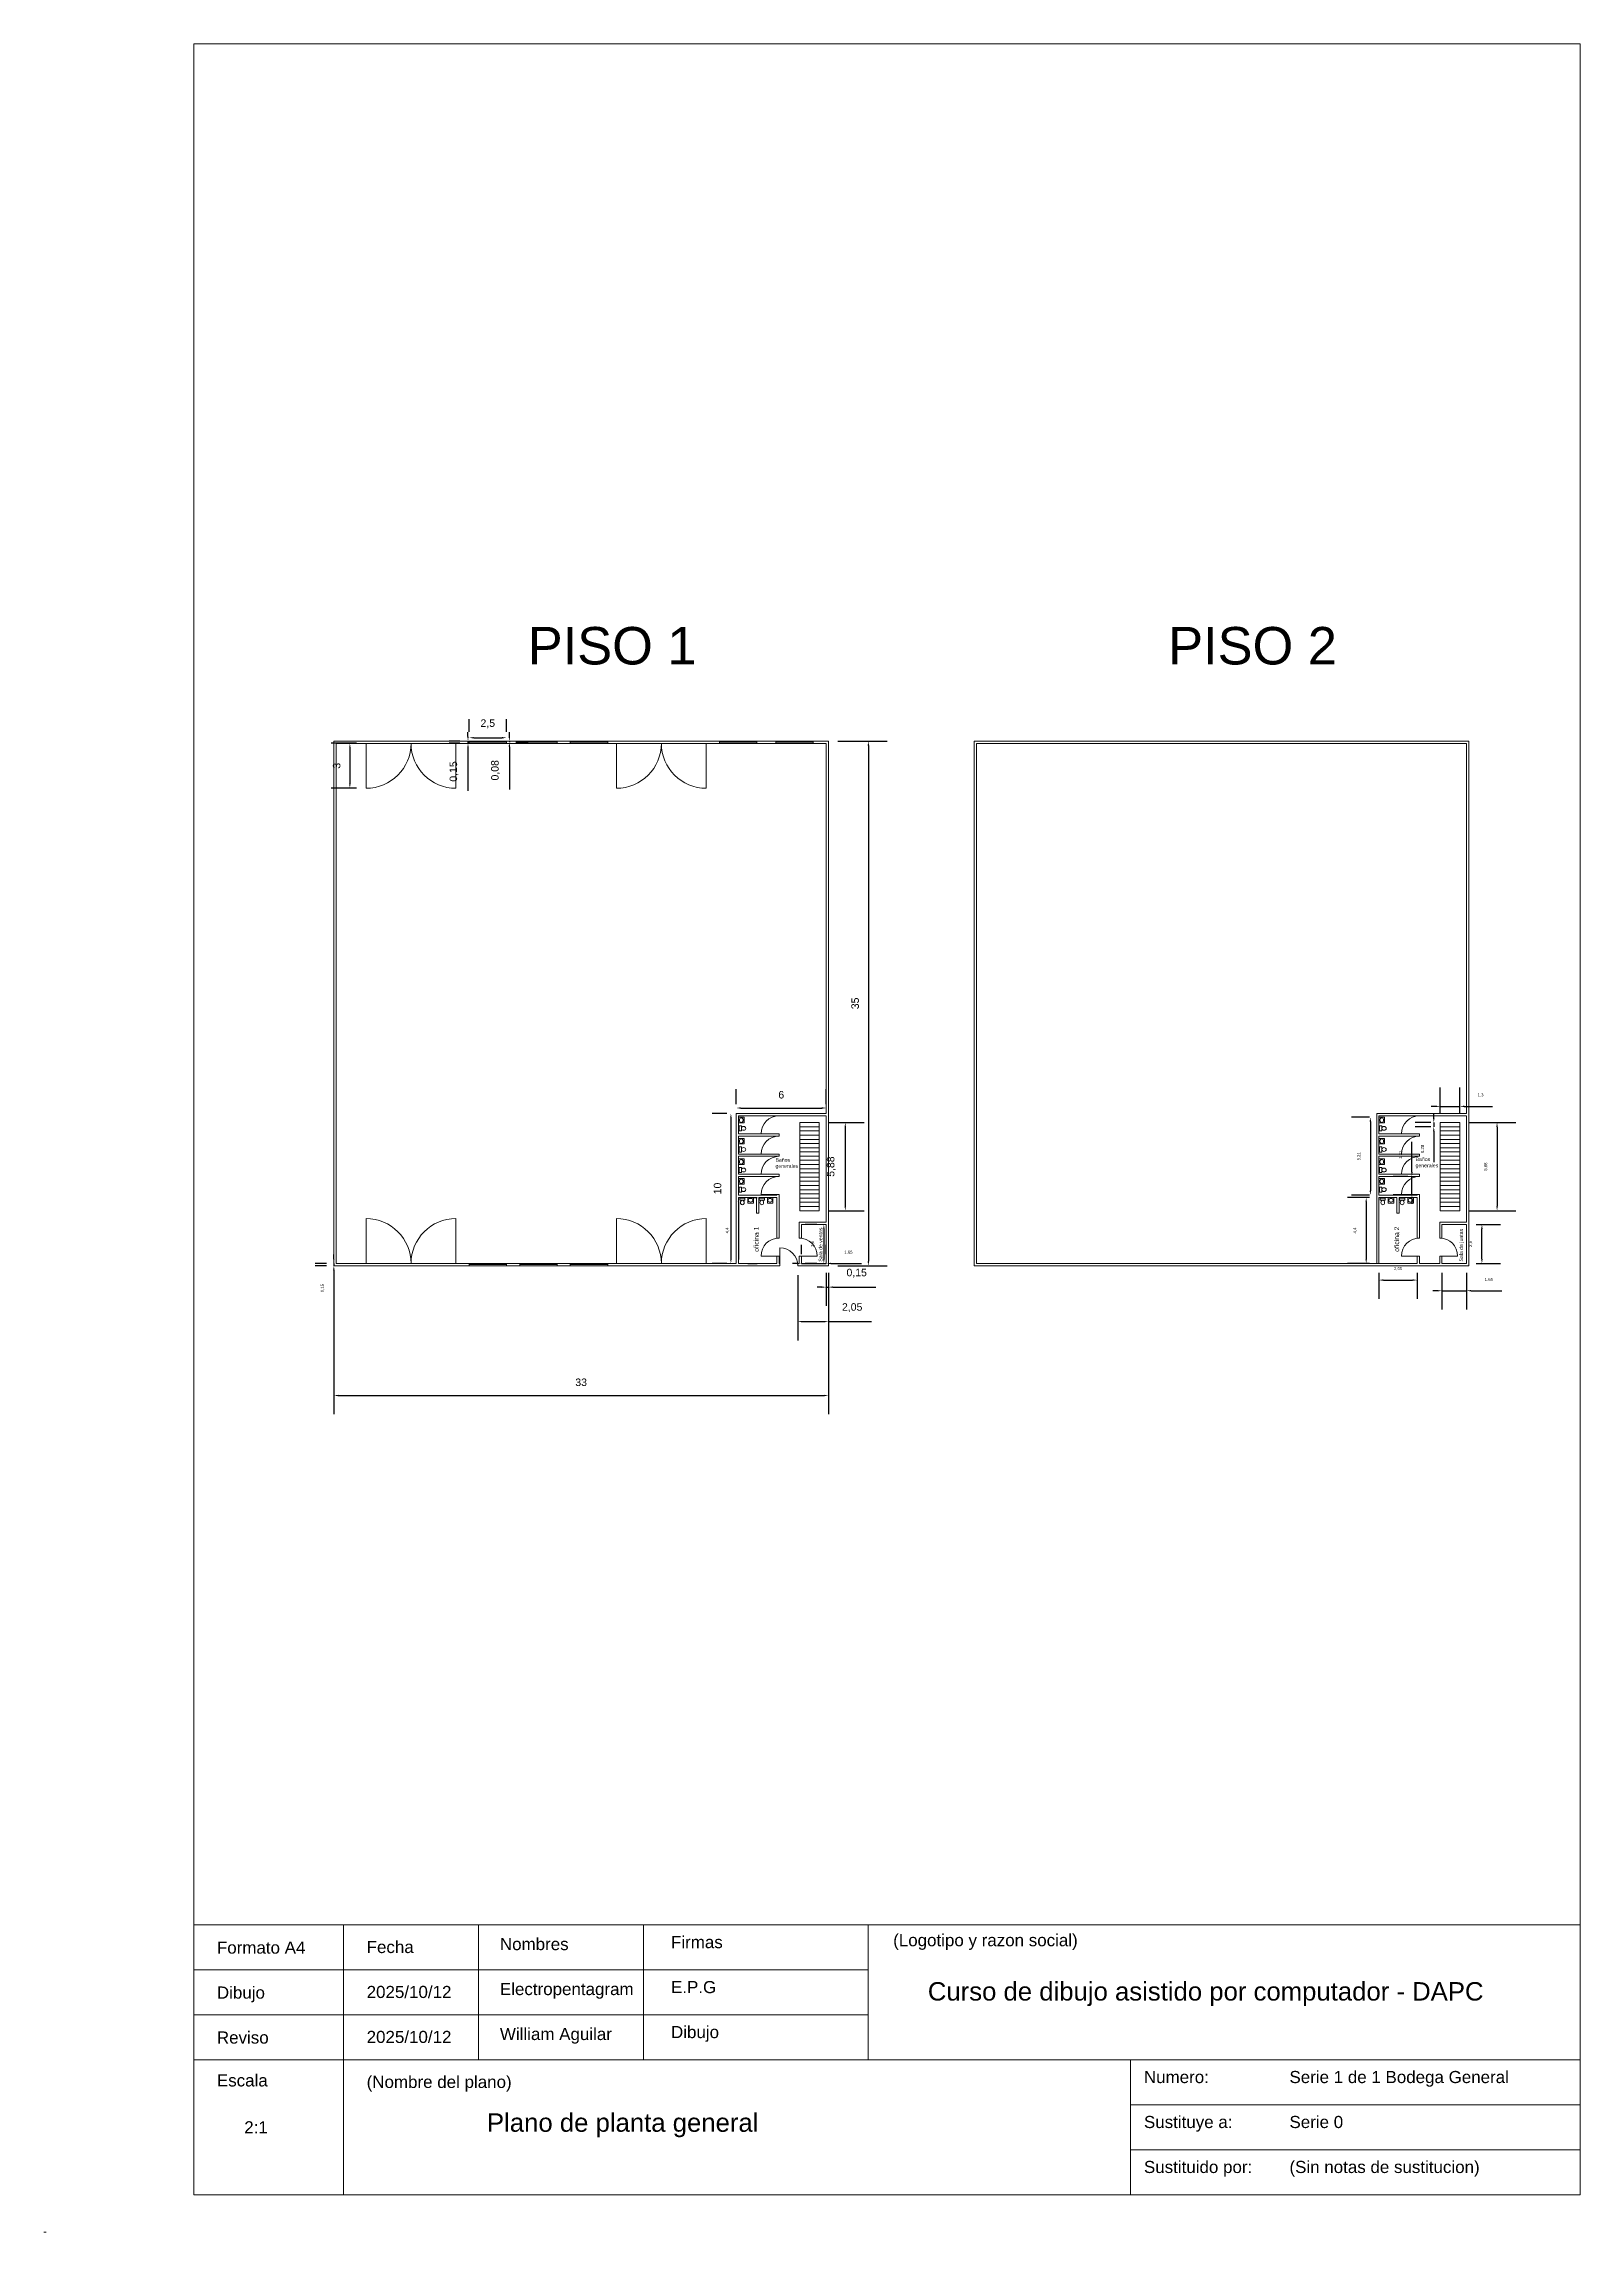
# Paper-space layout 'A4 PLANO DE PLANTA GENERAL' of a CAD drawing. Header units: millimetres. Extents: x 0 to 205, y 0 to 292.
# The model-space entities are those that its viewports show. They can reach past a viewport. Long polylines and large blocks are cut down to what shows.
import ezdxf

# ---------------------------------------------------------------- set-up
doc = ezdxf.new("R2010")
doc.units = ezdxf.units.MM
doc.linetypes.add('ACAD_ISO06W100', pattern=[36, 24, -3, 0, -3, 0, -3, 0, -3])
doc.layers.get('0').update_dxf_attribs({"lineweight": 13})
for name, color, linetype, lineweight in [('A-AREA', 7, 'Continuous', 5), ('A-DOOR', 251, 'Continuous', 13), ('A-FURN', 46, 'Continuous', 13), ('A-GLAZ', 2, 'Continuous', 15), ('A-WALL', 253, 'Continuous', 15), ('C-SSWR', 3, 'Continuous', 13), ('S-STRS', 4, 'Continuous', 13)]:
    doc.layers.add(name, color=color, linetype=linetype, lineweight=lineweight)
doc.styles.get("Standard").update_dxf_attribs({"font": 'arial.ttf'})
doc.dimstyles.new('ISO-25', dxfattribs={"dimtxt": 0.5, "dimasz": 0.3, "dimexe": 1.25, "dimexo": 0.625, "dimtad": 1, "dimtxsty": 'Standard', "dimcen": 2.5, "dimclrd": 1, "dimadec": 0, "dimazin": 0, "dimtfac": 1, "dimtmove": 0, "dimatfit": 3, "dimfxl": 1, "dimarcsym": 0})
doc.dimstyles.new('Partes pequeñas', dxfattribs={"dimtxt": 0.2, "dimasz": 0.3, "dimexe": 1.25, "dimexo": 0.625, "dimtad": 1, "dimtxsty": 'Standard', "dimcen": 2.5, "dimclrd": 1, "dimadec": 0, "dimazin": 0, "dimtfac": 1, "dimtmove": 0, "dimatfit": 3, "dimfxl": 1, "dimarcsym": 0})

psp = doc.layouts.new('A4 PLANO DE PLANTA GENERAL')

# ---------------------------------------------------------------- texts
at = {"lineweight": 20, "attachment_point": 1}
for s, width, gutter_width, heights, insert, char_height in [('Formato A4', 14.9128, 8.09, [0], (23.1, 38.79), 1.618), ('Fecha', 5.2295, 8.09, [0], (43.08, 38.87), 1.618), ('Nombres', 5.2295, 8.09, [0], (60.86, 39.26), 1.618), ('Firmas', 5.2295, 8.09, [0], (83.69, 39.52), 1.618), ('(Logotipo y razon social)', 30.6624, 8.09, [0], (113.33, 39.78), 1.618), ('Dibujo', 5.2295, 8.09, [0], (23.1, 32.79), 1.618), ('2025/10/12', 14.1376, 8.09, [2.09], (43.08, 32.87), 1.618), ('Electropentagram', 5.2295, 8.09, [0], (60.86, 33.26), 1.618), ('E.P.G', 5.2295, 8.09, [0], (83.69, 33.52), 1.618), ('\\pxqc;Curso de dibujo asistido por computador - DAPC', 77.8702, 12.27, [0], (116.09, 33.37), 2.455), ('Reviso', 5.2295, 8.09, [0], (23.1, 26.79), 1.618), ('2025/10/12', 5.2295, 8.09, [0], (43.08, 26.87), 1.618), ('William Aguilar', 17.8057, 8.09, [2.09], (60.86, 27.26), 1.618), ('Dibujo', 5.2295, 8.09, [0], (83.69, 27.52), 1.618), ('Escala', 5.2295, 8.09, [0], (23.1, 21.07), 1.618), ('(Nombre del plano)', 20.9825, 8.09, [0], (43.08, 20.87), 1.618), ('Numero: ^I^ISerie 1 de 1 Bodega General', 57.809, 8.09, [0], (146.79, 21.52), 1.618), ('2:1', 5.2295, 8.09, [0], (26.75, 14.81), 1.618), ('Plano de planta general', 75.7877, 12.27, [3.18], (59.13, 15.86), 2.455), ('Sustituye a:^I^ISerie 0', 54.4479, 8.09, [0], (146.79, 15.52), 1.618), ('Sustituido por:^I(Sin notas de sustitucion)', 56.3547, 8.09, [0], (146.79, 9.52), 1.618)]:
    psp.add_mtext_dynamic_manual_height_columns(s, width=width, gutter_width=gutter_width, heights=heights, dxfattribs=dict(at, insert=insert, char_height=char_height))

msp = doc.modelspace()

# ---------------------------------------------------------------- texts
at = {"layer": 'A-AREA', "char_height": 2.5, "attachment_point": 1}
for s, insert in [('\\pxt10;PISO 1', (25.819, -68.849)), ('\\pxt10;PISO 2', (68.542, -68.849))]:
    msp.add_mtext_dynamic_manual_height_columns(s, width=43.74055, gutter_width=12.5, heights=[0], dxfattribs=dict(at, insert=insert))
at = {"layer": 'A-WALL', "char_height": 0.24578, "attachment_point": 1}
for insert in [(42.344, -104.281), (85.046, -104.236)]:
    msp.add_mtext_dynamic_manual_height_columns('Baños generales', width=2.32677, gutter_width=1.229, heights=[0], dxfattribs=dict(at, insert=insert))
at = {"layer": 'A-WALL', "attachment_point": 1, "rotation": 90}
for s, width, gutter_width, insert, char_height in [('oficina 1', 1.93173, 1.615, (40.904, -110.534), 0.3231), ('Sala de ventas', 2.32677, 1.229, (45.23, -111.189), 0.24578), ('oficina 2', 1.93173, 1.615, (83.627, -110.534), 0.3231), ('Sala de juntas', 2.32677, 1.229, (87.966, -111.181), 0.24578)]:
    msp.add_mtext_dynamic_manual_height_columns(s, width=width, gutter_width=gutter_width, heights=[0], dxfattribs=dict(at, insert=insert, char_height=char_height))

# ---------------------------------------------------------------- blocks, each defined once
blk = doc.blocks.new('*D253')
at = {"layer": 'A-AREA', "color": 0, "lineweight": -2, "transparency": 16777216}
for p, q in [((14.4, -76.61), (12.7, -76.61)), ((14.4, -79.61), (12.7, -79.61))]:
    blk.add_line(p, q, dxfattribs=at)
at = {"layer": 'A-AREA', "color": 1, "lineweight": -2, "transparency": 16777216}
blk.add_line((13.95, -76.91), (13.95, -79.31), dxfattribs=at)
at = {"layer": 'A-AREA', "color": 1, "lineweight": 20, "transparency": 16777216}
for points in [[(13.9, -76.91), (14, -76.91), (13.95, -76.61)], [(13.9, -79.31), (14, -79.31), (13.95, -79.61)]]:
    blk.add_solid(points, dxfattribs=at)
at = {"layer": 'Defpoints', "color": 0, "lineweight": 20, "transparency": 16777216}
for p in [(15.03, -76.61), (13.95, -79.61), (15.03, -79.61)]:
    blk.add_point(p, dxfattribs=at)
at = {"layer": 'A-AREA', "color": 0, "transparency": 16777216, "insert": (13.07, -78.11), "char_height": 0.5, "attachment_point": 5, "rotation": 90}
blk.add_mtext('3', dxfattribs=at)
blk = doc.blocks.new('*D258')
at = {"layer": 'A-AREA', "color": 0, "lineweight": -2, "transparency": 16777216}
for p, q in [((21.91, -75.84), (21.91, -74.99)), ((24.4, -75.84), (24.4, -74.99))]:
    blk.add_line(p, q, dxfattribs=at)
at = {"layer": 'A-AREA', "color": 1, "lineweight": -2, "transparency": 16777216}
blk.add_line((22.21, -76.24), (24.1, -76.24), dxfattribs=at)
at = {"layer": 'A-AREA', "color": 1, "lineweight": 20, "transparency": 16777216}
for points in [[(22.21, -76.19), (22.21, -76.29), (21.91, -76.24)], [(24.1, -76.19), (24.1, -76.29), (24.4, -76.24)]]:
    blk.add_solid(points, dxfattribs=at)
at = {"layer": 'Defpoints', "color": 0, "lineweight": 20, "transparency": 16777216}
for p in [(21.91, -76.46), (24.4, -76.24), (24.4, -76.46, 0)]:
    blk.add_point(p, dxfattribs=at)
at = {"layer": 'A-AREA', "color": 0, "transparency": 16777216, "insert": (23.15, -75.31), "char_height": 0.5, "attachment_point": 5}
blk.add_mtext('2,5', dxfattribs=at)
blk = doc.blocks.new('*D254')
at = {"layer": 'A-AREA', "color": 1, "lineweight": -2, "transparency": 16777216}
for p, q in [((24.59, -76.16), (24.59, -75.86)), ((24.59, -76.46), (24.59, -76.54)), ((24.59, -76.84), (24.59, -79.69))]:
    blk.add_line(p, q, dxfattribs=at)
at = {"layer": 'A-AREA', "color": 0, "lineweight": -2, "transparency": 16777216}
for p, q in [((25.03, -76.46), (25.84, -76.46)), ((25.03, -76.54), (25.84, -76.54))]:
    blk.add_line(p, q, dxfattribs=at)
at = {"layer": 'A-AREA', "color": 1, "lineweight": 20, "transparency": 16777216}
for points in [[(24.54, -76.16), (24.64, -76.16), (24.59, -76.46)], [(24.54, -76.84), (24.64, -76.84), (24.59, -76.54)]]:
    blk.add_solid(points, dxfattribs=at)
at = {"layer": 'Defpoints', "color": 0, "lineweight": 20, "transparency": 16777216}
for p in [(24.4, -76.46, -0.02), (24.4, -76.54, 0), (24.59, -76.54)]:
    blk.add_point(p, dxfattribs=at)
at = {"layer": 'A-AREA', "color": 0, "transparency": 16777216, "insert": (23.67, -78.41), "char_height": 0.5, "attachment_point": 5, "rotation": 90}
blk.add_mtext('0,08', dxfattribs=at)
blk = doc.blocks.new('*D255')
at = {"layer": 'A-AREA', "color": 1, "lineweight": -2, "transparency": 16777216}
for p, q in [((21.83, -76.16), (21.83, -75.86)), ((21.83, -76.46), (21.83, -76.61)), ((21.83, -76.91), (21.83, -79.77))]:
    blk.add_line(p, q, dxfattribs=at)
at = {"layer": 'A-AREA', "color": 0, "lineweight": -2, "transparency": 16777216}
for p, q in [((21.28, -76.46), (20.58, -76.46)), ((21.28, -76.61), (20.58, -76.61))]:
    blk.add_line(p, q, dxfattribs=at)
at = {"layer": 'A-AREA', "color": 1, "lineweight": 20, "transparency": 16777216}
for points in [[(21.78, -76.16), (21.88, -76.16), (21.83, -76.46)], [(21.78, -76.91), (21.88, -76.91), (21.83, -76.61)]]:
    blk.add_solid(points, dxfattribs=at)
at = {"layer": 'Defpoints', "color": 0, "lineweight": 20, "transparency": 16777216}
for p in [(21.83, -76.61), (21.9, -76.61, 0), (21.91, -76.46)]:
    blk.add_point(p, dxfattribs=at)
at = {"layer": 'A-AREA', "color": 0, "transparency": 16777216, "insert": (20.9, -78.49), "char_height": 0.5, "attachment_point": 5, "rotation": 90}
blk.add_mtext('0,15', dxfattribs=at)
blk = doc.blocks.new('*D259')
at = {"layer": 'A-AREA', "color": 0, "lineweight": -2, "transparency": 16777216}
for p, q in [((46.5, -76.46), (49.79, -76.46)), ((46.5, -111.46), (49.79, -111.46))]:
    blk.add_line(p, q, dxfattribs=at)
at = {"layer": 'A-AREA', "color": 1, "lineweight": -2, "transparency": 16777216}
blk.add_line((48.54, -76.76), (48.54, -111.16), dxfattribs=at)
at = {"layer": 'A-AREA', "color": 1, "lineweight": 20, "transparency": 16777216}
for points in [[(48.49, -76.76), (48.59, -76.76), (48.54, -76.46)], [(48.49, -111.16), (48.59, -111.16), (48.54, -111.46)]]:
    blk.add_solid(points, dxfattribs=at)
at = {"layer": 'Defpoints', "color": 0, "lineweight": 20, "transparency": 16777216}
for p in [(45.88, -76.46), (45.88, -111.46), (48.54, -111.46)]:
    blk.add_point(p, dxfattribs=at)
at = {"layer": 'A-AREA', "color": 0, "transparency": 16777216, "insert": (47.66, -93.96), "char_height": 0.5, "attachment_point": 5, "rotation": 90}
blk.add_mtext('35', dxfattribs=at)
blk = doc.blocks.new('*D260')
at = {"layer": 'A-AREA', "color": 0, "lineweight": -2, "transparency": 16777216}
for p, q in [((45.73, -111.94), (45.73, -114.14)), ((45.88, -111.94), (45.88, -114.14))]:
    blk.add_line(p, q, dxfattribs=at)
at = {"layer": 'A-AREA', "color": 1, "lineweight": -2, "transparency": 16777216}
for p, q in [((45.43, -112.89), (45.13, -112.89)), ((45.73, -112.89), (45.88, -112.89)), ((46.18, -112.89), (49.03, -112.89))]:
    blk.add_line(p, q, dxfattribs=at)
at = {"layer": 'A-AREA', "color": 1, "lineweight": 20, "transparency": 16777216}
for points in [[(45.43, -112.84), (45.43, -112.94), (45.73, -112.89)], [(46.18, -112.84), (46.18, -112.94), (45.88, -112.89)]]:
    blk.add_solid(points, dxfattribs=at)
at = {"layer": 'Defpoints', "color": 0, "lineweight": 20, "transparency": 16777216}
for p in [(45.73, -111.31), (45.88, -111.31), (45.88, -112.89)]:
    blk.add_point(p, dxfattribs=at)
at = {"layer": 'A-AREA', "color": 0, "transparency": 16777216, "insert": (47.76, -111.96), "char_height": 0.5, "attachment_point": 5}
blk.add_mtext('0,15', dxfattribs=at)
blk = doc.blocks.new('*D261')
at = {"layer": 'A-AREA', "color": 0, "lineweight": -2, "transparency": 16777216}
for p, q in [((45.89, -101.91), (48.25, -101.91)), ((45.89, -107.79), (48.25, -107.79))]:
    blk.add_line(p, q, dxfattribs=at)
at = {"layer": 'A-AREA', "color": 1, "lineweight": -2, "transparency": 16777216}
blk.add_line((47, -102.21), (47, -107.49), dxfattribs=at)
at = {"layer": 'A-AREA', "color": 1, "lineweight": 20, "transparency": 16777216}
for points in [[(46.95, -102.21), (47.05, -102.21), (47, -101.91)], [(46.95, -107.49), (47.05, -107.49), (47, -107.79)]]:
    blk.add_solid(points, dxfattribs=at)
at = {"layer": 'Defpoints', "color": 0, "lineweight": 20, "transparency": 16777216}
for p in [(45.26, -101.91), (45.26, -107.79), (47, -107.79)]:
    blk.add_point(p, dxfattribs=at)
at = {"layer": 'A-AREA', "color": 0, "transparency": 16777216, "insert": (46.07, -104.85), "char_height": 0.5, "attachment_point": 5, "rotation": 90}
blk.add_mtext('5,88', dxfattribs=at)
blk = doc.blocks.new('*D262')
at = {"layer": 'A-AREA', "color": 0, "lineweight": -2, "transparency": 16777216}
for p, q in [((43.83, -112.09), (43.83, -116.44)), ((45.88, -112.09), (45.88, -116.44))]:
    blk.add_line(p, q, dxfattribs=at)
at = {"layer": 'A-AREA', "color": 1, "lineweight": -2, "transparency": 16777216}
for p, q in [((44.13, -115.19), (45.58, -115.19)), ((45.88, -115.19), (48.74, -115.19))]:
    blk.add_line(p, q, dxfattribs=at)
at = {"layer": 'A-AREA', "color": 1, "lineweight": 20, "transparency": 16777216}
for points in [[(44.13, -115.14), (44.13, -115.24), (43.83, -115.19)], [(45.58, -115.14), (45.58, -115.24), (45.88, -115.19)]]:
    blk.add_solid(points, dxfattribs=at)
at = {"layer": 'Defpoints', "color": 0, "lineweight": 20, "transparency": 16777216}
for p in [(43.83, -111.46), (45.88, -111.46), (45.88, -115.19)]:
    blk.add_point(p, dxfattribs=at)
at = {"layer": 'A-AREA', "color": 0, "transparency": 16777216, "insert": (47.46, -114.26), "char_height": 0.5, "attachment_point": 5}
blk.add_mtext('2,05', dxfattribs=at)
blk = doc.blocks.new('*D263')
at = {"layer": 'A-AREA', "color": 0, "lineweight": -2, "transparency": 16777216}
for p, q in [((12.88, -112.09), (12.88, -121.37)), ((45.88, -112.09), (45.88, -121.37))]:
    blk.add_line(p, q, dxfattribs=at)
at = {"layer": 'A-AREA', "color": 1, "lineweight": -2, "transparency": 16777216}
blk.add_line((13.18, -120.12), (45.58, -120.12), dxfattribs=at)
at = {"layer": 'A-AREA', "color": 1, "lineweight": 20, "transparency": 16777216}
for points in [[(13.18, -120.07), (13.18, -120.17), (12.88, -120.12)], [(45.58, -120.07), (45.58, -120.17), (45.88, -120.12)]]:
    blk.add_solid(points, dxfattribs=at)
at = {"layer": 'Defpoints', "color": 0, "lineweight": 20, "transparency": 16777216}
for p in [(12.88, -111.46), (45.88, -111.46), (45.88, -120.12)]:
    blk.add_point(p, dxfattribs=at)
at = {"layer": 'A-AREA', "color": 0, "transparency": 16777216, "insert": (29.38, -119.24), "char_height": 0.5, "attachment_point": 5}
blk.add_mtext('33', dxfattribs=at)
blk = doc.blocks.new('*D264')
at = {"layer": 'A-AREA', "color": 0, "lineweight": -2, "transparency": 16777216}
for p, q in [((39.73, -100.69), (39.73, -99.69)), ((45.73, -100.69), (45.73, -99.69))]:
    blk.add_line(p, q, dxfattribs=at)
at = {"layer": 'A-AREA', "color": 1, "lineweight": -2, "transparency": 16777216}
blk.add_line((40.03, -100.94), (45.43, -100.94), dxfattribs=at)
at = {"layer": 'A-AREA', "color": 1, "lineweight": 20, "transparency": 16777216}
for points in [[(40.03, -100.89), (40.03, -100.99), (39.73, -100.94)], [(45.43, -100.89), (45.43, -100.99), (45.73, -100.94)]]:
    blk.add_solid(points, dxfattribs=at)
at = {"layer": 'Defpoints', "color": 0, "lineweight": 20, "transparency": 16777216}
for p in [(39.73, -101.31), (45.73, -100.94), (45.73, -101.31)]:
    blk.add_point(p, dxfattribs=at)
at = {"layer": 'A-AREA', "color": 0, "transparency": 16777216, "insert": (42.73, -100.06), "char_height": 0.5, "attachment_point": 5}
blk.add_mtext('6', dxfattribs=at)
blk = doc.blocks.new('*D265')
at = {"layer": 'A-AREA', "color": 0, "lineweight": -2, "transparency": 16777216}
for p, q in [((39.1, -101.31), (38.12, -101.31)), ((39.1, -111.31), (38.12, -111.31))]:
    blk.add_line(p, q, dxfattribs=at)
at = {"layer": 'A-AREA', "color": 1, "lineweight": -2, "transparency": 16777216}
blk.add_line((39.37, -101.61), (39.37, -111.01), dxfattribs=at)
at = {"layer": 'A-AREA', "color": 1, "lineweight": 20, "transparency": 16777216}
for points in [[(39.32, -101.61), (39.42, -101.61), (39.37, -101.31)], [(39.32, -111.01), (39.42, -111.01), (39.37, -111.31)]]:
    blk.add_solid(points, dxfattribs=at)
at = {"layer": 'Defpoints', "color": 0, "lineweight": 20, "transparency": 16777216}
for p in [(39.73, -101.31), (39.37, -111.31), (39.73, -111.31)]:
    blk.add_point(p, dxfattribs=at)
at = {"layer": 'A-AREA', "color": 0, "transparency": 16777216, "insert": (38.48, -106.31), "char_height": 0.5, "attachment_point": 5, "rotation": 90}
blk.add_mtext('10', dxfattribs=at)
blk = doc.blocks.new('*D266')
at = {"layer": 'A-AREA', "color": 1, "lineweight": -2, "transparency": 16777216}
blk.add_line((39.88, -107.21), (39.88, -111.01), dxfattribs=at)
at = {"layer": 'A-AREA', "color": 0, "lineweight": -2, "transparency": 16777216}
for p, q in [((40.5, -106.91), (41.13, -106.91)), ((40.5, -111.31), (41.13, -111.31))]:
    blk.add_line(p, q, dxfattribs=at)
at = {"layer": 'A-AREA', "color": 1, "lineweight": 20, "transparency": 16777216}
for points in [[(39.83, -107.21), (39.93, -107.21), (39.88, -106.91)], [(39.83, -111.01), (39.93, -111.01), (39.88, -111.31)]]:
    blk.add_solid(points, dxfattribs=at)
at = {"layer": 'Defpoints', "color": 0, "lineweight": 20, "transparency": 16777216}
for p in [(39.88, -106.91), (39.88, -111.31), (39.88, -111.31)]:
    blk.add_point(p, dxfattribs=at)
at = {"layer": 'A-AREA', "color": 0, "transparency": 16777216, "insert": (39.14, -109.11), "char_height": 0.2, "attachment_point": 5, "rotation": 90}
blk.add_mtext('4,4', dxfattribs=at)
blk = doc.blocks.new('*D267')
at = {"layer": 'A-AREA', "color": 0, "lineweight": -2, "transparency": 16777216}
for p, q in [((45.1, -108.71), (44.32, -108.71)), ((45.1, -111.31), (44.32, -111.31))]:
    blk.add_line(p, q, dxfattribs=at)
at = {"layer": 'A-AREA', "color": 1, "lineweight": -2, "transparency": 16777216}
blk.add_line((45.57, -109.01), (45.57, -111.01), dxfattribs=at)
at = {"layer": 'A-AREA', "color": 1, "lineweight": 20, "transparency": 16777216}
for points in [[(45.52, -109.01), (45.62, -109.01), (45.57, -108.71)], [(45.52, -111.01), (45.62, -111.01), (45.57, -111.31)]]:
    blk.add_solid(points, dxfattribs=at)
at = {"layer": 'Defpoints', "color": 0, "lineweight": 20, "transparency": 16777216}
for p in [(45.73, -108.71), (45.57, -111.31), (45.73, -111.31)]:
    blk.add_point(p, dxfattribs=at)
at = {"layer": 'A-AREA', "color": 0, "transparency": 16777216, "insert": (44.83, -110.01), "char_height": 0.2, "attachment_point": 5, "rotation": 90}
blk.add_mtext('2,6', dxfattribs=at)
blk = doc.blocks.new('*D268')
at = {"layer": 'A-AREA', "color": 0, "lineweight": -2, "transparency": 16777216}
for p, q in [((44.08, -110.69), (44.08, -110.06)), ((45.73, -110.69), (45.73, -110.06))]:
    blk.add_line(p, q, dxfattribs=at)
at = {"layer": 'A-AREA', "color": 1, "lineweight": -2, "transparency": 16777216}
for p, q in [((43.78, -111.31), (43.48, -111.31)), ((44.08, -111.31), (45.73, -111.31)), ((46.03, -111.31), (48.08, -111.31))]:
    blk.add_line(p, q, dxfattribs=at)
at = {"layer": 'A-AREA', "color": 1, "lineweight": 20, "transparency": 16777216}
for points in [[(43.78, -111.26), (43.78, -111.36), (44.08, -111.31)], [(46.03, -111.26), (46.03, -111.36), (45.73, -111.31)]]:
    blk.add_solid(points, dxfattribs=at)
at = {"layer": 'Defpoints', "color": 0, "lineweight": 20, "transparency": 16777216}
for p in [(44.08, -111.31), (45.73, -111.31), (45.73, -111.31)]:
    blk.add_point(p, dxfattribs=at)
at = {"layer": 'A-AREA', "color": 0, "transparency": 16777216, "insert": (47.21, -110.57), "char_height": 0.2, "attachment_point": 5}
blk.add_mtext('1,65', dxfattribs=at)
blk = doc.blocks.new('*D269')
at = {"layer": 'A-AREA', "color": 1, "lineweight": -2, "transparency": 16777216}
for p, q in [((12.88, -111.01), (12.88, -110.71)), ((12.88, -111.31), (12.88, -111.46)), ((12.88, -111.76), (12.88, -113.83))]:
    blk.add_line(p, q, dxfattribs=at)
at = {"layer": 'A-AREA', "color": 0, "lineweight": -2, "transparency": 16777216}
for p, q in [((12.4, -111.31), (11.63, -111.31)), ((12.4, -111.46), (11.63, -111.46))]:
    blk.add_line(p, q, dxfattribs=at)
at = {"layer": 'A-AREA', "color": 1, "lineweight": 20, "transparency": 16777216}
for points in [[(12.83, -111.01), (12.93, -111.01), (12.88, -111.31)], [(12.83, -111.76), (12.93, -111.76), (12.88, -111.46)]]:
    blk.add_solid(points, dxfattribs=at)
at = {"layer": 'Defpoints', "color": 0, "lineweight": 20, "transparency": 16777216}
for p in [(12.88, -111.46), (13.03, -111.31), (13.03, -111.46)]:
    blk.add_point(p, dxfattribs=at)
at = {"layer": 'A-AREA', "color": 0, "transparency": 16777216, "insert": (12.13, -112.95), "char_height": 0.2, "attachment_point": 5, "rotation": 90}
blk.add_mtext('0,15', dxfattribs=at)
blk = doc.blocks.new('*D270')
at = {"layer": 'A-AREA', "color": 0, "lineweight": -2, "transparency": 16777216}
for p, q in [((81.98, -106.91), (80.5, -106.91)), ((81.98, -111.31), (80.5, -111.31))]:
    blk.add_line(p, q, dxfattribs=at)
at = {"layer": 'A-AREA', "color": 1, "lineweight": -2, "transparency": 16777216}
blk.add_line((81.75, -107.21), (81.75, -111.01), dxfattribs=at)
at = {"layer": 'A-AREA', "color": 1, "lineweight": 20, "transparency": 16777216}
for points in [[(81.7, -107.21), (81.8, -107.21), (81.75, -106.91)], [(81.7, -111.01), (81.8, -111.01), (81.75, -111.31)]]:
    blk.add_solid(points, dxfattribs=at)
at = {"layer": 'Defpoints', "color": 0, "lineweight": 20, "transparency": 16777216}
for p in [(82.6, -106.91), (81.75, -111.31), (82.6, -111.31)]:
    blk.add_point(p, dxfattribs=at)
at = {"layer": 'A-AREA', "color": 0, "transparency": 16777216, "insert": (81.01, -109.11), "char_height": 0.2, "attachment_point": 5, "rotation": 90}
blk.add_mtext('4,4', dxfattribs=at)
blk = doc.blocks.new('*D271')
at = {"layer": 'A-AREA', "color": 0, "lineweight": -2, "transparency": 16777216}
for p, q in [((82.6, -111.94), (82.6, -113.67)), ((85.15, -111.94), (85.15, -113.67))]:
    blk.add_line(p, q, dxfattribs=at)
at = {"layer": 'A-AREA', "color": 1, "lineweight": -2, "transparency": 16777216}
blk.add_line((82.9, -112.42), (84.85, -112.42), dxfattribs=at)
at = {"layer": 'A-AREA', "color": 1, "lineweight": 20, "transparency": 16777216}
for points in [[(82.9, -112.37), (82.9, -112.47), (82.6, -112.42)], [(84.85, -112.37), (84.85, -112.47), (85.15, -112.42)]]:
    blk.add_solid(points, dxfattribs=at)
at = {"layer": 'Defpoints', "color": 0, "lineweight": 20, "transparency": 16777216}
for p in [(82.6, -111.31), (85.15, -111.31), (85.15, -112.42)]:
    blk.add_point(p, dxfattribs=at)
at = {"layer": 'A-AREA', "color": 0, "transparency": 16777216, "insert": (83.88, -111.67), "char_height": 0.2, "attachment_point": 5}
blk.add_mtext('2,55', dxfattribs=at)
blk = doc.blocks.new('*D273')
at = {"layer": 'A-AREA', "color": 0, "lineweight": -2, "transparency": 16777216}
for p, q in [((81.98, -101.55), (80.78, -101.55)), ((81.98, -106.76), (80.78, -106.76))]:
    blk.add_line(p, q, dxfattribs=at)
at = {"layer": 'A-AREA', "color": 1, "lineweight": -2, "transparency": 16777216}
blk.add_line((82.03, -101.85), (82.03, -106.46), dxfattribs=at)
at = {"layer": 'A-AREA', "color": 1, "lineweight": 20, "transparency": 16777216}
for points in [[(81.98, -101.85), (82.08, -101.85), (82.03, -101.55)], [(81.98, -106.46), (82.08, -106.46), (82.03, -106.76)]]:
    blk.add_solid(points, dxfattribs=at)
at = {"layer": 'Defpoints', "color": 0, "lineweight": 20, "transparency": 16777216}
for p in [(82.6, -101.55), (82.03, -106.76), (82.6, -106.76)]:
    blk.add_point(p, dxfattribs=at)
at = {"layer": 'A-AREA', "color": 0, "transparency": 16777216, "insert": (81.28, -104.16), "char_height": 0.2, "attachment_point": 5, "rotation": 90}
blk.add_mtext('5,21', dxfattribs=at)
blk = doc.blocks.new('*D274')
at = {"layer": 'A-AREA', "color": 0, "lineweight": -2, "transparency": 16777216}
for p, q in [((88.61, -101.91), (91.73, -101.91)), ((88.61, -107.79), (91.73, -107.79))]:
    blk.add_line(p, q, dxfattribs=at)
at = {"layer": 'A-AREA', "color": 1, "lineweight": -2, "transparency": 16777216}
blk.add_line((90.48, -102.21), (90.48, -107.49), dxfattribs=at)
at = {"layer": 'A-AREA', "color": 1, "lineweight": 20, "transparency": 16777216}
for points in [[(90.43, -102.21), (90.53, -102.21), (90.48, -101.91)], [(90.43, -107.49), (90.53, -107.49), (90.48, -107.79)]]:
    blk.add_solid(points, dxfattribs=at)
at = {"layer": 'Defpoints', "color": 0, "lineweight": 20, "transparency": 16777216}
for p in [(87.99, -101.91), (87.99, -107.79), (90.48, -107.79)]:
    blk.add_point(p, dxfattribs=at)
at = {"layer": 'A-AREA', "color": 0, "transparency": 16777216, "insert": (89.74, -104.85), "char_height": 0.2, "attachment_point": 5, "rotation": 90}
blk.add_mtext('5,88', dxfattribs=at)
blk = doc.blocks.new('*D275')
at = {"layer": 'A-AREA', "color": 0, "lineweight": -2, "transparency": 16777216}
for p, q in [((86.69, -101.28), (86.69, -99.58)), ((87.99, -101.28), (87.99, -99.58))]:
    blk.add_line(p, q, dxfattribs=at)
at = {"layer": 'A-AREA', "color": 1, "lineweight": -2, "transparency": 16777216}
for p, q in [((86.39, -100.83), (86.09, -100.83)), ((86.69, -100.83), (87.99, -100.83)), ((88.29, -100.83), (90.18, -100.83))]:
    blk.add_line(p, q, dxfattribs=at)
at = {"layer": 'A-AREA', "color": 1, "lineweight": 20, "transparency": 16777216}
for points in [[(86.39, -100.78), (86.39, -100.88), (86.69, -100.83)], [(88.29, -100.78), (88.29, -100.88), (87.99, -100.83)]]:
    blk.add_solid(points, dxfattribs=at)
at = {"layer": 'Defpoints', "color": 0, "lineweight": 20, "transparency": 16777216}
for p in [(86.69, -101.91), (87.99, -100.83), (87.99, -101.91)]:
    blk.add_point(p, dxfattribs=at)
at = {"layer": 'A-AREA', "color": 0, "transparency": 16777216, "insert": (89.38, -100.08), "char_height": 0.2, "attachment_point": 5}
blk.add_mtext('1,3', dxfattribs=at)
blk = doc.blocks.new('*D276')
at = {"layer": 'A-AREA', "color": 0, "lineweight": -2, "transparency": 16777216}
for p, q in [((86.06, -101.91), (85.01, -101.91)), ((86.06, -102.19), (85.01, -102.19))]:
    blk.add_line(p, q, dxfattribs=at)
at = {"layer": 'A-AREA', "color": 1, "lineweight": -2, "transparency": 16777216}
for p, q in [((86.26, -101.61), (86.26, -101.31)), ((86.26, -101.91), (86.26, -102.19)), ((86.26, -102.49), (86.26, -104.56))]:
    blk.add_line(p, q, dxfattribs=at)
at = {"layer": 'A-AREA', "color": 1, "lineweight": 20, "transparency": 16777216}
for points in [[(86.21, -101.61), (86.31, -101.61), (86.26, -101.91)], [(86.21, -102.49), (86.31, -102.49), (86.26, -102.19)]]:
    blk.add_solid(points, dxfattribs=at)
at = {"layer": 'Defpoints', "color": 0, "lineweight": 20, "transparency": 16777216}
for p in [(86.26, -102.19), (86.69, -101.91), (86.69, -102.19)]:
    blk.add_point(p, dxfattribs=at)
at = {"layer": 'A-AREA', "color": 0, "transparency": 16777216, "insert": (85.52, -103.67), "char_height": 0.2, "attachment_point": 5, "rotation": 90}
blk.add_mtext('0,28', dxfattribs=at)
blk = doc.blocks.new('*D277')
at = {"layer": 'A-AREA', "color": 1, "lineweight": -2, "transparency": 16777216}
for p, q in [((84.8, -105.21), (84.8, -103.2)), ((84.8, -106.73), (84.8, -105.51)), ((84.8, -107.03), (84.8, -107.33))]:
    blk.add_line(p, q, dxfattribs=at)
at = {"layer": 'A-AREA', "color": 0, "lineweight": -2, "transparency": 16777216}
for p, q in [((84.53, -105.51), (83.55, -105.51)), ((84.53, -106.73), (83.55, -106.73))]:
    blk.add_line(p, q, dxfattribs=at)
at = {"layer": 'A-AREA', "color": 1, "lineweight": 20, "transparency": 16777216}
for points in [[(84.75, -105.21), (84.85, -105.21), (84.8, -105.51)], [(84.75, -107.03), (84.85, -107.03), (84.8, -106.73)]]:
    blk.add_solid(points, dxfattribs=at)
at = {"layer": 'Defpoints', "color": 0, "lineweight": 20, "transparency": 16777216}
for p in [(84.8, -105.51), (85.15, -105.51), (85.15, -106.73)]:
    blk.add_point(p, dxfattribs=at)
at = {"layer": 'A-AREA', "color": 0, "transparency": 16777216, "insert": (84.06, -104.06), "char_height": 0.2, "attachment_point": 5, "rotation": 90}
blk.add_mtext('1,21', dxfattribs=at)
blk = doc.blocks.new('*D278')
at = {"layer": 'A-AREA', "color": 0, "lineweight": -2, "transparency": 16777216}
for p, q in [((86.8, -111.94), (86.8, -114.38)), ((88.45, -111.94), (88.45, -114.38))]:
    blk.add_line(p, q, dxfattribs=at)
at = {"layer": 'A-AREA', "color": 1, "lineweight": -2, "transparency": 16777216}
for p, q in [((86.5, -113.13), (86.2, -113.13)), ((86.8, -113.13), (88.45, -113.13)), ((88.75, -113.13), (90.8, -113.13))]:
    blk.add_line(p, q, dxfattribs=at)
at = {"layer": 'A-AREA', "color": 1, "lineweight": 20, "transparency": 16777216}
for points in [[(86.5, -113.08), (86.5, -113.18), (86.8, -113.13)], [(88.75, -113.08), (88.75, -113.18), (88.45, -113.13)]]:
    blk.add_solid(points, dxfattribs=at)
at = {"layer": 'Defpoints', "color": 0, "lineweight": 20, "transparency": 16777216}
for p in [(86.8, -111.31), (88.45, -111.31), (88.45, -113.13)]:
    blk.add_point(p, dxfattribs=at)
at = {"layer": 'A-AREA', "color": 0, "transparency": 16777216, "insert": (89.93, -112.39), "char_height": 0.2, "attachment_point": 5}
blk.add_mtext('1,65', dxfattribs=at)
blk = doc.blocks.new('*D279')
at = {"layer": 'A-AREA', "color": 0, "lineweight": -2, "transparency": 16777216}
for p, q in [((89.08, -108.71), (90.72, -108.71)), ((89.08, -111.31), (90.72, -111.31))]:
    blk.add_line(p, q, dxfattribs=at)
at = {"layer": 'A-AREA', "color": 1, "lineweight": -2, "transparency": 16777216}
blk.add_line((89.47, -111.01), (89.47, -109.01), dxfattribs=at)
at = {"layer": 'A-AREA', "color": 1, "lineweight": 20, "transparency": 16777216}
for points in [[(89.42, -109.01), (89.52, -109.01), (89.47, -108.71)], [(89.42, -111.01), (89.52, -111.01), (89.47, -111.31)]]:
    blk.add_solid(points, dxfattribs=at)
at = {"layer": 'Defpoints', "color": 0, "lineweight": 20, "transparency": 16777216}
for p in [(88.45, -108.71), (89.47, -108.71), (88.45, -111.31)]:
    blk.add_point(p, dxfattribs=at)
at = {"layer": 'A-AREA', "color": 0, "transparency": 16777216, "insert": (88.73, -110.01), "char_height": 0.2, "attachment_point": 5, "rotation": 90}
blk.add_mtext('2,6', dxfattribs=at)

# ---------------------------------------------------------------- dimensions: what is measured, and where the dimension line sits
at = {"layer": 'A-AREA'}
for base, p1, p2, dimstyle, picture, middle in [((21.83, -76.613), (21.905, -76.463), (21.905, -76.613, 0.001), 'ISO-25', '*D255', (20.904, -78.489)), ((24.591194319, -76.537631727), (24.404818336, -76.462631727, -0.022520713), (24.404818336, -76.537631727, 0.000740558), 'ISO-25', '*D254', (23.665716829, -78.412529408)), ((13.949, -79.613), (15.03, -76.613), (15.03, -79.613), 'ISO-25', '*D253', (13.069, -78.113)), ((48.543, -111.463), (45.88, -76.463), (45.88, -111.463), 'ISO-25', '*D259', (47.663, -93.963)), ((39.365, -111.313), (39.73, -101.313), (39.73, -111.313), 'ISO-25', '*D265', (38.485, -106.313)), ((46.997, -107.79), (45.264, -101.91), (45.264, -107.79), 'ISO-25', '*D261', (46.072, -104.85)), ((82.029, -106.763), (82.603, -101.552), (82.603, -106.763), 'Partes pequeñas', '*D273', (81.284, -104.158)), ((86.265, -102.19), (86.687, -101.91), (86.687, -102.19), 'Partes pequeñas', '*D276', (85.519, -103.674)), ((90.483, -107.79), (87.987, -101.91), (87.987, -107.79), 'Partes pequeñas', '*D274', (89.737, -104.85)), ((84.802, -105.513), (85.153, -106.725), (85.153, -105.513), 'Partes pequeñas', '*D277', (84.056, -104.057)), ((39.88, -111.313), (39.88, -106.913), (39.88, -111.313), 'Partes pequeñas', '*D266', (39.135, -109.113)), ((81.751, -111.313), (82.603, -106.913), (82.603, -111.313), 'Partes pequeñas', '*D270', (81.006, -109.113)), ((45.57, -111.313), (45.73, -108.713), (45.73, -111.313), 'Partes pequeñas', '*D267', (44.825, -110.013)), ((12.88, -111.463), (13.03, -111.313), (13.03, -111.463), 'Partes pequeñas', '*D269', (12.135, -112.948))]:
    dim = msp.add_linear_dim(base=base, p1=p1, p2=p2, angle=90, dimstyle=dimstyle, dxfattribs=at)
    dim.commit()
    dim.dimension.update_dxf_attribs({"geometry": picture, "text_midpoint": middle})
for base, p1, p2, dimstyle, picture, middle in [((24.405, -76.24), (21.905, -76.463), (24.405, -76.463, 0.001), 'ISO-25', '*D258', (23.155, -75.315)), ((45.73, -100.943), (39.73, -101.313), (45.73, -101.313), 'ISO-25', '*D264', (42.73, -100.063)), ((87.987, -100.829), (86.687, -101.91), (87.987, -101.91), 'Partes pequeñas', '*D275', (89.385, -100.084)), ((45.73, -111.313), (44.08, -111.313), (45.73, -111.313), 'Partes pequeñas', '*D268', (47.206, -110.567)), ((45.88, -120.123), (12.88, -111.463), (45.88, -111.463), 'ISO-25', '*D263', (29.38, -119.242)), ((45.88, -115.188), (43.83, -111.463), (45.88, -111.463), 'ISO-25', '*D262', (47.46, -114.263)), ((45.88, -112.886), (45.73, -111.313), (45.88, -111.313), 'ISO-25', '*D260', (47.756, -111.961)), ((85.153, -112.416), (82.603, -111.313), (85.153, -111.313), 'Partes pequeñas', '*D271', (83.878, -111.671))]:
    dim = msp.add_linear_dim(base=base, p1=p1, p2=p2, dimstyle=dimstyle, dxfattribs=at)
    dim.commit()
    dim.dimension.update_dxf_attribs({"geometry": picture, "text_midpoint": middle})
dim = msp.add_linear_dim(base=(89.47, -108.713), p1=(88.453, -111.313), p2=(88.453, -108.713), angle=90, dimstyle='Partes pequeñas', dxfattribs=at)
dim.commit()
dim.dimension.update_dxf_attribs({"geometry": '*D279', "text_midpoint": (89.47, -110.013), "dimtype": 160})
dim = msp.add_linear_dim(base=(88.453, -113.132), p1=(86.803, -111.313), p2=(88.453, -111.313), dimstyle='Partes pequeñas', dxfattribs=at)
dim.commit()
dim.dimension.update_dxf_attribs({"geometry": '*D278', "text_midpoint": (89.929, -113.132), "dimtype": 160})

# ---------------------------------------------------------------- linework, layer by layer
at = {"layer": 'A-DOOR'}
for p, q in [((15.03, -76.613), (15.03, -79.613)), ((21.03, -76.613), (21.03, -79.613)), ((31.73, -76.613, 0.038), (31.73, -79.613, 0.038)), ((34.73, -76.613, 0.038), (34.73, -76.613, -2.962)), ((37.73, -76.613), (37.73, -79.613)), ((42.58, -102.663), (41.38, -102.663)), ((85.303, -102.663), (84.103, -102.663)), ((42.58, -104.013), (41.38, -104.013)), ((85.303, -104.013), (84.103, -104.013)), ((42.58, -105.363), (41.38, -105.363)), ((85.303, -105.363), (84.103, -105.363)), ((42.58, -106.713), (41.38, -106.713)), ((85.303, -106.713), (84.103, -106.713)), ((15.03, -111.313), (15.03, -108.313)), ((21.03, -111.313), (21.03, -108.313)), ((31.73, -111.313, 0.038), (31.73, -108.313, 0.038)), ((37.73, -111.313), (37.73, -108.313)), ((42.58, -110.813), (41.38, -110.813)), ((42.63, -111.463), (42.63, -110.263)), ((43.93, -110.813), (45.13, -110.813)), ((85.303, -110.813), (84.103, -110.813)), ((86.653, -110.813), (87.853, -110.813)), ((21.03, -111.313), (21.904, -111.313, 0.045))]:
    msp.add_line(p, q, dxfattribs=at)
for centre, radius, start, end in [((15.03, -76.613), 3, 270, 0), ((21.03, -76.613), 3, 180, 270), ((31.73, -76.613, 0.038), 3, 270, 0), ((37.73, -76.613), 3, 180, 270), ((42.58, -102.663), 1.2, 90, 180), ((85.303, -102.663), 1.2, 90, 180), ((42.58, -104.013), 1.2, 90, 180), ((85.303, -104.013), 1.2, 90, 180), ((42.58, -105.363), 1.2, 90, 180), ((85.303, -105.363), 1.2, 90, 180), ((42.58, -106.713), 1.2, 90, 180), ((85.303, -106.713), 1.2, 90, 180), ((15.03, -111.313), 3, 0, 90), ((21.03, -111.313), 3, 90, 180), ((31.73, -111.313, 0.038), 3, 0, 90), ((37.73, -111.313), 3, 90, 180), ((42.58, -110.813), 1.2, 90, 180), ((42.63, -111.463), 1.2, 0, 90), ((43.93, -110.813), 1.2, 0, 90), ((85.303, -110.813), 1.2, 90, 180), ((86.653, -110.813), 1.2, 0, 90)]:
    msp.add_arc(centre, radius, start, end, dxfattribs=at)
at = {"layer": 'A-FURN'}
for p, q in [((40.245, -101.552), (39.88, -101.552)), ((39.88, -101.925), (40.245, -101.925)), ((40.245, -101.925), (40.245, -101.552)), ((82.968, -101.552), (82.603, -101.552)), ((82.603, -101.925), (82.968, -101.925)), ((82.968, -101.925), (82.968, -101.552)), ((40.245, -102.963), (39.88, -102.963)), ((39.88, -103.335), (40.245, -103.335)), ((40.245, -103.335), (40.245, -102.963)), ((82.968, -102.963), (82.603, -102.963)), ((82.603, -103.335), (82.968, -103.335)), ((82.968, -103.335), (82.968, -102.963)), ((40.245, -104.333), (39.88, -104.333)), ((39.88, -104.706), (40.245, -104.706)), ((40.245, -104.706), (40.245, -104.333)), ((82.968, -104.333), (82.603, -104.333)), ((82.603, -104.706), (82.968, -104.706)), ((82.968, -104.706), (82.968, -104.333)), ((40.245, -105.641), (39.88, -105.641)), ((39.88, -106.013), (40.245, -106.013)), ((40.245, -106.013), (40.245, -105.641)), ((82.968, -105.641), (82.603, -105.641)), ((82.603, -106.013), (82.968, -106.013)), ((82.968, -106.013), (82.968, -105.641)), ((40.504, -106.913), (40.504, -107.278)), ((40.504, -107.278), (40.877, -107.278)), ((40.877, -107.278), (40.877, -106.913)), ((41.802, -106.913), (41.802, -107.278)), ((41.802, -107.278), (42.175, -107.278)), ((42.175, -107.278), (42.175, -106.913)), ((83.227, -106.913), (83.227, -107.278)), ((83.227, -107.278), (83.599, -107.278)), ((83.599, -107.278), (83.599, -106.913)), ((84.525, -106.913), (84.525, -107.278)), ((84.525, -107.278), (84.897, -107.278)), ((84.897, -107.278), (84.897, -106.913))]:
    msp.add_line(p, q, dxfattribs=at)
at = {"layer": 'A-GLAZ'}
for p, q in [((21.03, -76.613), (21.03, -76.613)), ((21.03, -76.613), (21.03, -76.613)), ((21.03, -76.613), (21.03, -76.613)), ((21.905, -76.463, 0), (21.905, -76.613, -0.023)), ((21.905, -76.463, 0), (24.405, -76.463, -0.023)), ((21.905, -76.538, -0.011), (24.405, -76.538, -0.011)), ((21.905, -76.613, -0.023), (24.405, -76.613, -0.023)), ((24.405, -76.463, -0.023), (24.405, -76.613, -0.023)), ((25.28, -76.463, 0), (25.28, -76.613, -0.023)), ((25.28, -76.463, 0), (27.78, -76.463, -0.023)), ((25.28, -76.538, -0.011), (27.78, -76.538, -0.011)), ((25.28, -76.613, -0.023), (27.78, -76.613, -0.023)), ((27.78, -76.463, -0.023), (27.78, -76.613, -0.023)), ((28.655, -76.463, -0.024), (28.655, -76.613, -0.047)), ((28.655, -76.463, -0.024), (31.155, -76.463, -0.047)), ((28.655, -76.538, -0.035), (31.155, -76.538, -0.035)), ((28.655, -76.613, -0.047), (31.155, -76.613, -0.047)), ((31.155, -76.463, -0.047), (31.155, -76.613, -0.047)), ((38.61, -76.613), (38.61, -76.463)), ((38.61, -76.463, -0.001), (41.11, -76.463, -0.024)), ((38.61, -76.538, -0.013), (41.11, -76.538, -0.013)), ((38.61, -76.613, -0.024), (41.11, -76.613, -0.024)), ((41.11, -76.463, -0.024), (41.11, -76.613, -0.024)), ((42.36, -76.613), (42.36, -76.463)), ((42.36, -76.463, -0.001), (44.86, -76.463, -0.024)), ((42.36, -76.538, -0.013), (44.86, -76.538, -0.013)), ((42.36, -76.613, -0.024), (44.86, -76.613, -0.024)), ((44.86, -76.463, -0.024), (44.86, -76.613, -0.024)), ((21.905, -111.313, 0.023), (21.905, -111.463)), ((21.905, -111.313, 0.023), (24.405, -111.313)), ((21.905, -111.388, 0.011), (24.405, -111.388, 0.011)), ((21.905, -111.463), (24.405, -111.463)), ((24.405, -111.313), (24.405, -111.463)), ((25.28, -111.313, 0.023), (25.28, -111.463)), ((25.28, -111.313, 0.023), (27.78, -111.313)), ((25.28, -111.388, 0.011), (27.78, -111.388, 0.011)), ((25.28, -111.463), (27.78, -111.463)), ((27.78, -111.313), (27.78, -111.463)), ((28.655, -111.313, -0.001), (28.655, -111.463, -0.024)), ((28.655, -111.313, -0.001), (31.155, -111.313, -0.024)), ((28.655, -111.388, -0.013), (31.155, -111.388, -0.013)), ((28.655, -111.463, -0.024), (31.155, -111.463, -0.024)), ((31.155, -111.313, -0.024), (31.155, -111.463, -0.024))]:
    msp.add_line(p, q, dxfattribs=at)
at = {"layer": 'A-WALL'}
for p, q in [((45.88, -76.463), (12.88, -76.463)), ((12.88, -76.463), (12.88, -111.463)), ((12.88, -76.463), (13.03, -76.463)), ((45.73, -76.613), (13.03, -76.613)), ((13.03, -76.613), (13.03, -111.313)), ((45.73, -101.313), (45.73, -76.613)), ((45.88, -111.463), (45.88, -76.463)), ((88.603, -76.463), (55.603, -76.463)), ((55.603, -76.463), (55.603, -111.463)), ((55.603, -76.463), (55.753, -76.463)), ((88.453, -76.613), (55.753, -76.613)), ((55.753, -76.613), (55.753, -111.313)), ((88.453, -101.313), (88.453, -76.613)), ((88.603, -111.463), (88.603, -76.463)), ((39.73, -111.313), (39.73, -101.313)), ((39.73, -101.313), (45.73, -101.313)), ((39.73, -101.313), (39.73, -101.463)), ((39.73, -101.313), (39.88, -101.313)), ((39.88, -101.463), (45.73, -101.463)), ((39.88, -101.463), (39.88, -102.663)), ((45.73, -108.563), (45.73, -101.463)), ((82.453, -111.313), (82.453, -101.313)), ((82.453, -101.313), (88.453, -101.313)), ((82.453, -101.313), (82.453, -101.463)), ((82.453, -101.313), (82.603, -101.313)), ((82.603, -101.463), (88.453, -101.463)), ((82.603, -101.463), (82.603, -102.663)), ((88.453, -108.563), (88.453, -101.463)), ((42.58, -102.663), (39.88, -102.663)), ((39.88, -102.813), (39.88, -104.013)), ((42.58, -102.813), (39.88, -102.813)), ((42.58, -102.813), (42.58, -102.663)), ((85.303, -102.663), (82.603, -102.663)), ((82.603, -102.813), (82.603, -104.013)), ((85.303, -102.813), (82.603, -102.813)), ((85.303, -102.813), (85.303, -102.663)), ((42.58, -104.013), (39.88, -104.013)), ((39.88, -104.163), (39.88, -105.363)), ((42.58, -104.163), (39.88, -104.163)), ((42.58, -104.163), (42.58, -104.013)), ((85.303, -104.013), (82.603, -104.013)), ((82.603, -104.163), (82.603, -105.363)), ((85.303, -104.163), (82.603, -104.163)), ((85.303, -104.163), (85.303, -104.013)), ((42.58, -105.363), (39.88, -105.363)), ((39.88, -105.513), (39.88, -106.313)), ((42.58, -105.513), (39.88, -105.513)), ((39.88, -105.588), (39.88, -105.613)), ((39.88, -106.463), (39.88, -106.313)), ((39.88, -106.463), (39.88, -106.763)), ((39.88, -106.763), (39.88, -106.463)), ((39.88, -106.463), (39.88, -106.763)), ((42.58, -105.513), (42.58, -105.363)), ((85.303, -105.363), (82.603, -105.363)), ((82.603, -105.513), (82.603, -106.313)), ((85.303, -105.513), (82.603, -105.513)), ((82.603, -105.588), (82.603, -105.613)), ((82.603, -106.463), (82.603, -106.313)), ((82.603, -106.463), (82.603, -106.763)), ((82.603, -106.763), (82.603, -106.463)), ((82.603, -106.463), (82.603, -106.763)), ((85.303, -105.513), (85.303, -105.363)), ((39.88, -106.763), (42.405, -106.763)), ((39.88, -106.913), (39.88, -109.163)), ((41.08, -106.913), (39.88, -106.913)), ((39.88, -111.313), (39.88, -106.913)), ((39.88, -106.913), (39.88, -107.813)), ((41.08, -107.663), (41.08, -106.913)), ((41.08, -107.663), (41.08, -107.813)), ((41.08, -107.813), (41.08, -107.963)), ((41.08, -107.963), (41.23, -107.963)), ((42.43, -106.913), (41.23, -106.913)), ((41.23, -107.663), (41.23, -106.913)), ((41.23, -107.663), (41.23, -107.813)), ((41.23, -107.813), (41.23, -107.963)), ((42.405, -106.763), (42.43, -106.763)), ((42.43, -106.763), (42.43, -106.713)), ((42.43, -106.713), (42.58, -106.713)), ((42.43, -106.738), (42.43, -106.713)), ((42.43, -106.913), (42.43, -107.813)), ((42.43, -109.613), (42.43, -107.813)), ((42.43, -107.813), (42.43, -109.613)), ((42.58, -107.813), (42.58, -106.713)), ((42.58, -107.813), (42.58, -109.613)), ((82.603, -106.763), (85.128, -106.763)), ((82.603, -106.913), (82.603, -109.163)), ((83.803, -106.913), (82.603, -106.913)), ((82.603, -111.313), (82.603, -106.913)), ((82.603, -106.913), (82.603, -107.813)), ((83.803, -107.663), (83.803, -106.913)), ((83.803, -107.663), (83.803, -107.813)), ((83.803, -107.813), (83.803, -107.963)), ((83.803, -107.963), (83.953, -107.963)), ((85.153, -106.913), (83.953, -106.913)), ((83.953, -107.663), (83.953, -106.913)), ((83.953, -107.663), (83.953, -107.813)), ((83.953, -107.813), (83.953, -107.963)), ((85.128, -106.763), (85.153, -106.763)), ((85.153, -106.763), (85.153, -106.713)), ((85.153, -106.713), (85.303, -106.713)), ((85.153, -106.738), (85.153, -106.713)), ((85.153, -106.913), (85.153, -107.813)), ((85.153, -109.613), (85.153, -107.813)), ((85.153, -107.813), (85.153, -109.613)), ((85.303, -107.813), (85.303, -106.713)), ((85.303, -107.813), (85.303, -109.613)), ((39.88, -109.313), (39.88, -111.313)), ((43.93, -108.713), (43.93, -108.563)), ((43.93, -108.563), (45.73, -108.563)), ((43.93, -108.563), (44.08, -108.563)), ((43.93, -109.013), (43.93, -108.713)), ((43.93, -109.013), (43.93, -109.613)), ((44.08, -108.713), (45.73, -108.713)), ((44.08, -109.313), (44.08, -108.713)), ((44.08, -109.313), (44.08, -109.613)), ((45.73, -109.163), (45.73, -108.713)), ((45.73, -109.313), (45.73, -109.163)), ((45.73, -111.313), (45.73, -109.313)), ((82.603, -109.313), (82.603, -111.313)), ((86.653, -108.713), (86.653, -108.563)), ((86.653, -108.563), (88.453, -108.563)), ((86.653, -108.563), (86.803, -108.563)), ((86.653, -109.013), (86.653, -108.713)), ((86.653, -109.013), (86.653, -109.613)), ((86.803, -108.713), (88.453, -108.713)), ((86.803, -109.313), (86.803, -108.713)), ((86.803, -109.313), (86.803, -109.613)), ((88.453, -111.313), (88.453, -108.713)), ((42.58, -109.613), (42.43, -109.613)), ((42.43, -111.313), (42.43, -110.813)), ((42.43, -110.813), (42.43, -111.313)), ((42.58, -110.813), (42.43, -110.813)), ((42.58, -110.813), (42.58, -111.313)), ((43.93, -109.613), (44.08, -109.613)), ((43.93, -111.313), (43.93, -110.813)), ((43.93, -110.813), (44.08, -110.813)), ((44.08, -110.813), (44.08, -111.313)), ((85.303, -109.613), (85.153, -109.613)), ((85.153, -111.313), (85.153, -110.813)), ((85.153, -110.813), (85.153, -111.313)), ((85.303, -110.813), (85.153, -110.813)), ((85.303, -110.813), (85.303, -111.313)), ((86.653, -109.613), (86.803, -109.613)), ((86.653, -111.313), (86.653, -110.813)), ((86.653, -110.813), (86.803, -110.813)), ((86.803, -110.813), (86.803, -111.313)), ((12.88, -111.463), (42.63, -111.463)), ((21.243, -111.313), (13.03, -111.313)), ((21.243, -111.313), (39.73, -111.313)), ((39.88, -111.313), (42.43, -111.313)), ((42.58, -111.313), (42.63, -111.313)), ((42.63, -111.313), (42.58, -111.313)), ((42.58, -111.313), (42.63, -111.313)), ((42.58, -111.313), (42.63, -111.313)), ((42.63, -111.313), (42.63, -111.463)), ((43.83, -111.313), (43.93, -111.313)), ((43.93, -111.313), (43.83, -111.313)), ((43.93, -111.313), (43.83, -111.313)), ((43.83, -111.313), (43.83, -111.463)), ((43.83, -111.463), (45.88, -111.463)), ((44.08, -111.313), (45.73, -111.313)), ((45.73, -111.313), (44.08, -111.313)), ((45.73, -111.313), (44.08, -111.313)), ((55.603, -111.463), (85.353, -111.463)), ((55.603, -111.463), (85.353, -111.463)), ((63.965, -111.313), (55.753, -111.313)), ((63.965, -111.313), (85.153, -111.313)), ((82.603, -111.313), (85.153, -111.313)), ((85.303, -111.313), (85.353, -111.313)), ((85.353, -111.313), (86.553, -111.313)), ((85.353, -111.463), (86.553, -111.463)), ((86.553, -111.313), (86.653, -111.313)), ((86.553, -111.463), (88.603, -111.463)), ((86.553, -111.463), (88.603, -111.463)), ((86.803, -111.313), (88.453, -111.313)), ((88.603, -111.463), (88.453, -111.463))]:
    msp.add_line(p, q, dxfattribs=at)
at = {"layer": 'C-SSWR'}
for points in [[(39.916, -102.469), (40.066, -102.469), (40.066, -102.126), (39.916, -102.126)], [(82.638, -102.469), (82.788, -102.469), (82.788, -102.126), (82.638, -102.126)], [(39.916, -103.879), (40.066, -103.879), (40.066, -103.536), (39.916, -103.536)], [(82.638, -103.879), (82.788, -103.879), (82.788, -103.536), (82.638, -103.536)], [(39.916, -105.25), (40.066, -105.25), (40.066, -104.907), (39.916, -104.907)], [(82.638, -105.25), (82.788, -105.25), (82.788, -104.907), (82.638, -104.907)], [(39.916, -106.557), (40.066, -106.557), (40.066, -106.214), (39.916, -106.214)], [(82.638, -106.557), (82.788, -106.557), (82.788, -106.214), (82.638, -106.214)], [(39.96, -106.948), (39.96, -107.098), (40.303, -107.098), (40.303, -106.948)], [(41.258, -106.948), (41.258, -107.098), (41.601, -107.098), (41.601, -106.948)], [(82.683, -106.948), (82.683, -107.098), (83.026, -107.098), (83.026, -106.948)], [(83.981, -106.948), (83.981, -107.098), (84.324, -107.098), (84.324, -106.948)]]:
    msp.add_lwpolyline(points, close=True, dxfattribs=at)
for centre, major_axis in [((40.063, -101.747), (0, 0.15)), ((40.216, -102.297), (-0.15, 0)), ((82.785, -101.747), (0, 0.15)), ((82.938, -102.297), (-0.15, 0)), ((40.063, -103.157), (0, 0.15)), ((40.216, -103.708), (-0.15, 0)), ((82.785, -103.157), (0, 0.15)), ((82.938, -103.708), (-0.15, 0)), ((40.063, -104.528), (0, 0.15)), ((40.216, -105.078), (-0.15, 0)), ((82.785, -104.528), (0, 0.15)), ((82.938, -105.078), (-0.15, 0)), ((40.063, -105.836), (0, 0.15)), ((40.216, -106.386), (-0.15, 0)), ((82.785, -105.836), (0, 0.15)), ((82.938, -106.386), (-0.15, 0)), ((40.132, -107.248), (0, 0.15)), ((40.682, -107.095), (0.15, 0)), ((41.43, -107.248), (0, 0.15)), ((41.98, -107.095), (0.15, 0)), ((82.855, -107.248), (0, 0.15)), ((83.405, -107.095), (0.15, 0)), ((84.153, -107.248), (0, 0.15)), ((84.703, -107.095), (0.15, 0))]:
    msp.add_ellipse(centre, major_axis=major_axis, ratio=0.8333333, dxfattribs=at)
at = {"layer": 'S-STRS'}
for p, q in [((45.264, -101.91), (43.964, -101.91)), ((43.964, -101.91), (43.964, -107.79)), ((43.964, -102.19), (45.264, -102.19)), ((45.264, -107.79), (45.264, -101.91)), ((87.987, -101.91), (86.687, -101.91)), ((86.687, -101.91), (86.687, -107.79)), ((86.687, -102.19), (87.987, -102.19)), ((87.987, -107.79), (87.987, -101.91)), ((45.264, -102.47), (43.964, -102.47)), ((43.964, -102.75), (45.264, -102.75)), ((45.264, -103.03), (43.964, -103.03)), ((43.964, -103.31), (45.264, -103.31)), ((45.264, -103.59), (43.964, -103.59)), ((45.264, -102.75), (45.264, -103.03)), ((87.987, -102.47), (86.687, -102.47)), ((86.687, -102.75), (87.987, -102.75)), ((87.987, -103.03), (86.687, -103.03)), ((86.687, -103.31), (87.987, -103.31)), ((87.987, -103.59), (86.687, -103.59)), ((87.987, -102.75), (87.987, -103.03)), ((43.964, -103.87), (45.264, -103.87)), ((45.264, -104.15), (43.964, -104.15)), ((43.964, -104.43), (45.264, -104.43)), ((45.264, -104.71), (43.964, -104.71)), ((43.964, -104.99), (45.264, -104.99)), ((86.687, -103.87), (87.987, -103.87)), ((87.987, -104.15), (86.687, -104.15)), ((86.687, -104.43), (87.987, -104.43)), ((87.987, -104.71), (86.687, -104.71)), ((86.687, -104.99), (87.987, -104.99)), ((45.264, -105.27), (43.964, -105.27)), ((43.964, -105.55), (45.264, -105.55)), ((45.264, -105.83), (43.964, -105.83)), ((43.964, -106.11), (45.264, -106.11)), ((45.264, -106.39), (43.964, -106.39)), ((87.987, -105.27), (86.687, -105.27)), ((86.687, -105.55), (87.987, -105.55)), ((87.987, -105.83), (86.687, -105.83)), ((86.687, -106.11), (87.987, -106.11)), ((87.987, -106.39), (86.687, -106.39)), ((43.964, -106.67), (45.264, -106.67)), ((45.264, -106.95), (43.964, -106.95)), ((43.964, -107.23), (45.264, -107.23)), ((45.264, -107.51), (43.964, -107.51)), ((43.964, -107.79), (45.264, -107.79)), ((86.687, -106.67), (87.987, -106.67)), ((87.987, -106.95), (86.687, -106.95)), ((86.687, -107.23), (87.987, -107.23)), ((87.987, -107.51), (86.687, -107.51)), ((86.687, -107.79), (87.987, -107.79))]:
    msp.add_line(p, q, dxfattribs=at)

msp.set_redraw_order([(e.dxf.handle, doc.entitydb.next_handle()) for e in msp.query("TEXT MTEXT ATTDEF DIMENSION ARC_DIMENSION")])  # texts and dimensions are drawn at this point

# ---------------------------------------------------------------- linework, layer by layer
at = {"lineweight": 20}
for p, q in [((20, 41, 20.5), (20, 47, 20.5)), ((20, 35, 20.5), (20, 41, 20.5)), ((20, 41, 20.5), (205, 41, 20.5)), ((40, 41, 20.5), (40, 5, 20.5)), ((40, 41, 20.5), (58, 41, 20.5)), ((58, 41, 20.5), (58, 23, 20.5)), ((58, 41, 20.5), (80, 41, 20.5)), ((80, 41, 20.5), (80, 23, 20.5)), ((80, 41, 20.5), (110, 41, 20.5)), ((110, 41, 20.5), (110, 23, 20.5)), ((20, 35, 20.5), (110, 35, 20.5)), ((20, 29, 20.5), (20, 35, 20.5)), ((20, 35, 20.5), (110, 35, 20.5)), ((20, 23, 20.5), (20, 29, 20.5)), ((20, 29, 20.5), (110, 29, 20.5)), ((20, 5, 20.5), (20, 23, 20.5)), ((20, 23, 20.5), (205, 23, 20.5)), ((145, 5, 20.5), (145, 23, 20.5)), ((145, 17, 20.5), (205, 17, 20.5)), ((145, 17, 20.5), (205, 17, 20.5)), ((205, 11, 20.5), (205, 17, 20.5)), ((145, 11, 20.5), (205, 11, 20.5)), ((205, 5, 20.5), (205, 11, 20.5)), ((205, 5, 20.5), (145, 5, 20.5)), ((0, 0), (0.33, 0))]:
    psp.add_line(p, q, dxfattribs=at)
at = {"lineweight": 20, "elevation": 20.5}
psp.add_lwpolyline([(20, 5), (205, 5), (205, 292), (20, 292)], close=True, dxfattribs=at)

psp.set_redraw_order([(e.dxf.handle, doc.entitydb.next_handle()) for e in psp.query("TEXT MTEXT ATTDEF DIMENSION ARC_DIMENSION")])  # texts and dimensions are drawn at this point

# ---------------------------------------------------------------- viewports
at = {"layer": '0', "linetype": 'ACAD_ISO06W100', "lineweight": 20, "view_target_point": (286.677, 87.73)}
psp.add_viewport(center=(112.5, 166.5), size=(185, 251), view_center_point=(-236.897, -180.421), view_height=125.5, dxfattribs=at)

doc.saveas('drawing.dxf')
